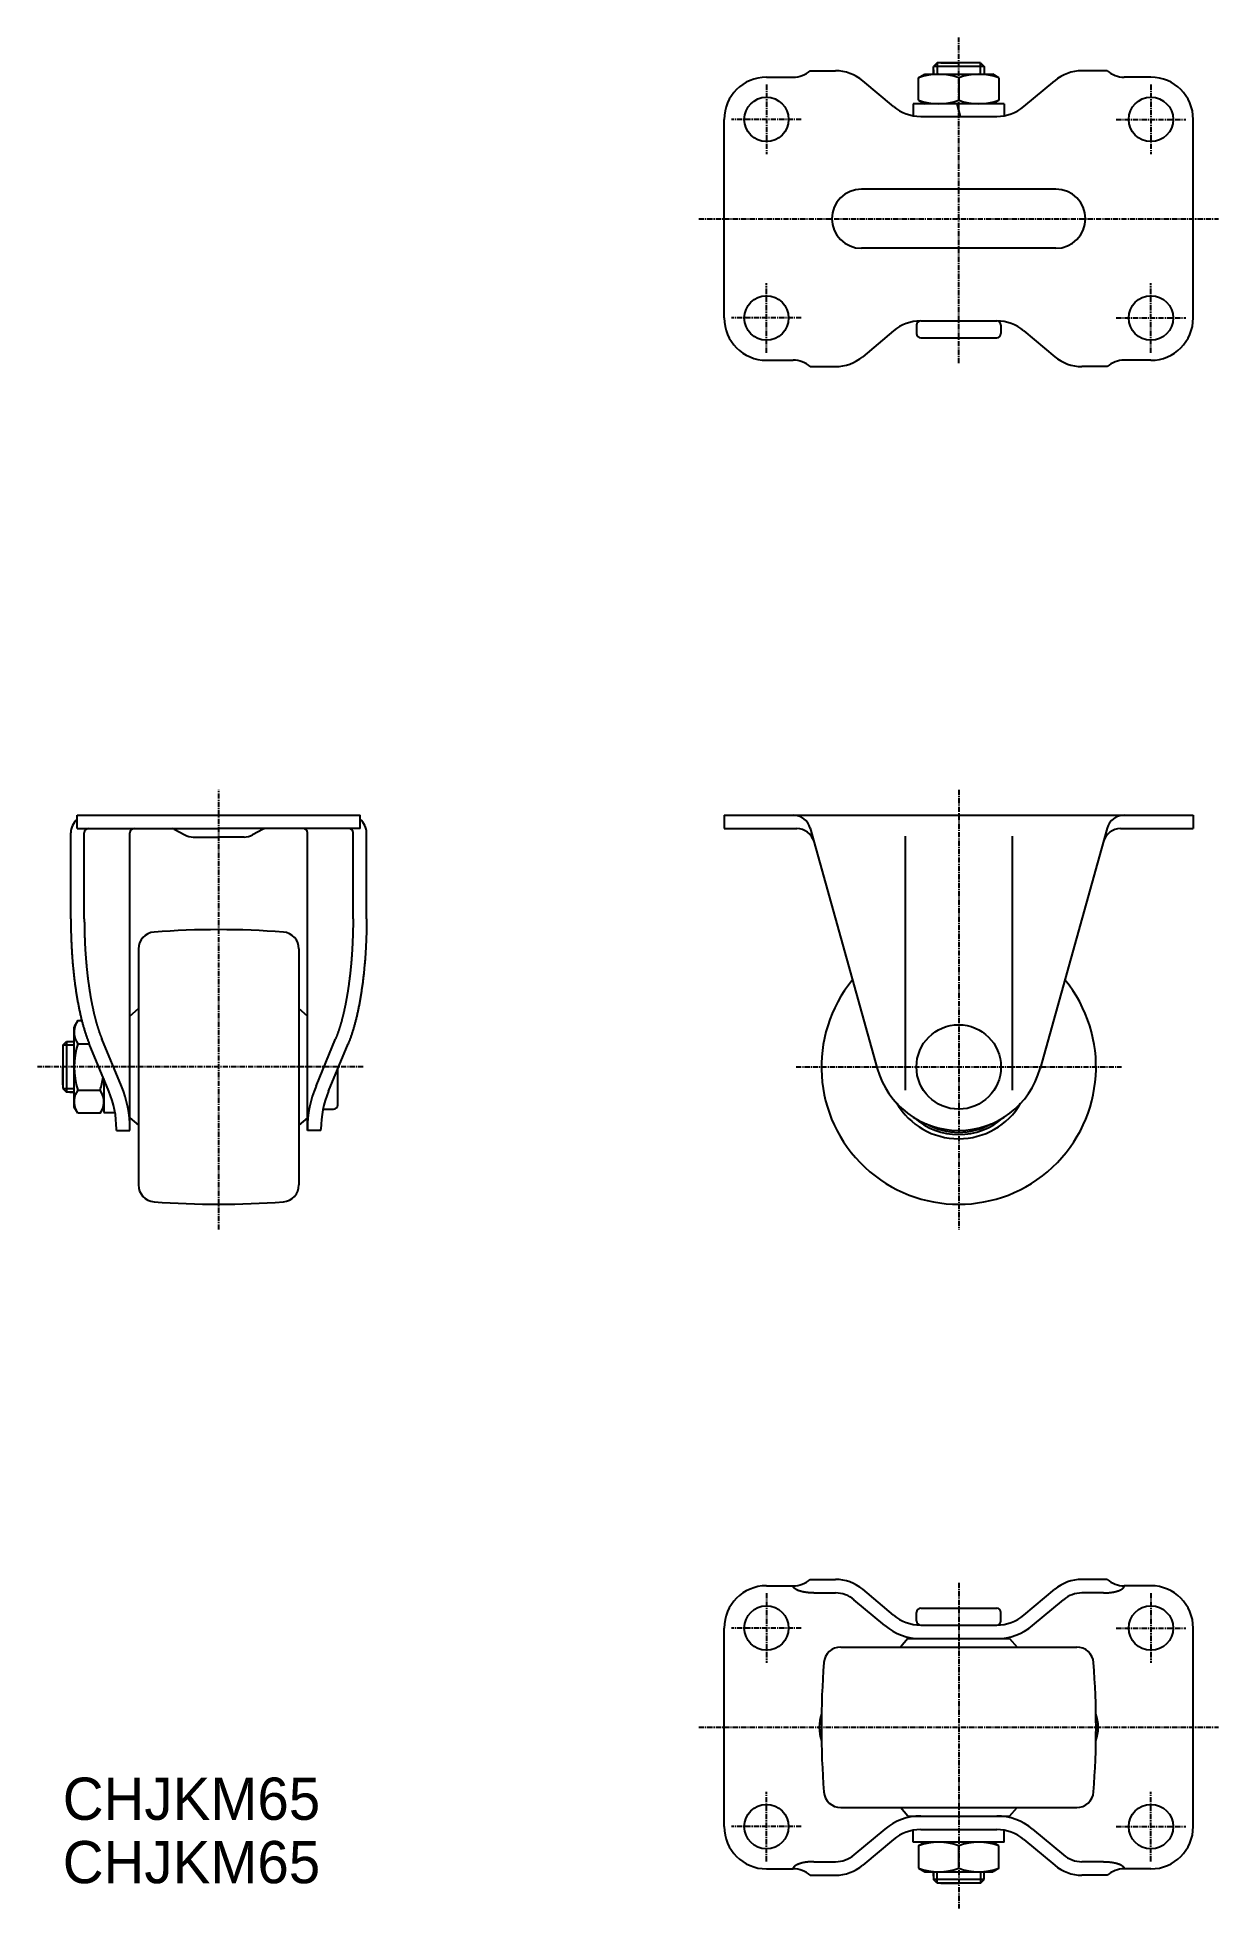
# Model space of a CAD drawing. Extents: x -3863 to -3583, y -802 to -359.
import ezdxf

# ---------------------------------------------------------------- set-up
doc = ezdxf.new("R2010")
doc.units = 0
doc.linetypes.add('CENTER', pattern=[2, 1.25, -0.25, 0.25, -0.25])
doc.layers.get('0').update_dxf_attribs({"linetype": 'CONTINUOUS'})
doc.layers.add('CENTER', color=1, linetype='CENTER')

msp = doc.modelspace()

# ---------------------------------------------------------------- texts
at = {"color": 7, "linetype": 'CONTINUOUS'}
for p in [(-3857.01, -780.71), (-3857.01, -795.71)]:
    msp.add_text('CHJKM65', height=10, dxfattribs=at).set_placement(p)

# ---------------------------------------------------------------- linework, layer by layer
at = {"color": 7, "linetype": 'CONTINUOUS'}
for p, q in [((-3680.11, -366.76), (-3674.12, -366.76)), ((-3654.47, -368.41), (-3653, -367.56)), ((-3653, -367.56), (-3636.93, -367.56)), ((-3650.09, -364.86), (-3650.97, -365.73)), ((-3650.97, -367.56), (-3650.97, -365.73)), ((-3638.97, -365.73), (-3650.97, -365.73)), ((-3650.97, -366.56), (-3650.97, -367.56)), ((-3639.84, -364.86), (-3650.09, -364.86)), ((-3649.22, -364.86), (-3644.97, -364.86)), ((-3640.72, -364.86), (-3644.97, -364.86)), ((-3639.84, -364.86), (-3638.97, -365.73)), ((-3638.97, -365.73), (-3638.97, -367.56)), ((-3638.97, -366.56), (-3638.97, -367.56)), ((-3635.46, -368.41), (-3636.93, -367.56)), ((-3609.82, -366.76), (-3615.82, -366.76)), ((-3690.47, -368.26), (-3684.15, -368.26)), ((-3660.39, -375.22), (-3667.69, -369.1)), ((-3654.47, -373.71), (-3654.47, -368.41)), ((-3644.97, -368.41), (-3644.97, -373.71)), ((-3635.46, -368.41), (-3635.46, -373.71)), ((-3629.54, -375.22), (-3622.24, -369.1)), ((-3599.47, -368.26), (-3605.78, -368.26)), ((-3655.72, -374.56), (-3655.72, -377.56)), ((-3634.22, -374.56), (-3655.72, -374.56)), ((-3654.47, -373.71), (-3653, -374.56)), ((-3644.56, -377.56), (-3645.37, -374.56)), ((-3635.46, -373.71), (-3636.93, -374.56)), ((-3634.22, -374.56), (-3634.22, -377.56)), ((-3700.47, -425.26), (-3700.47, -378.26)), ((-3653.97, -377.56), (-3635.97, -377.56)), ((-3589.47, -425.26), (-3589.47, -378.26)), ((-3621.97, -394.76), (-3667.97, -394.76)), ((-3621.97, -408.76), (-3667.97, -408.76)), ((-3660.39, -428.3), (-3667.69, -434.42)), ((-3654.97, -426.96), (-3654.97, -428.96)), ((-3653.97, -425.96), (-3635.97, -425.96)), ((-3634.97, -426.96), (-3634.97, -428.96)), ((-3629.54, -428.3), (-3622.24, -434.42)), ((-3653.97, -429.96), (-3635.97, -429.96)), ((-3690.47, -435.26), (-3684.15, -435.26)), ((-3680.11, -436.76), (-3674.12, -436.76)), ((-3609.82, -436.76), (-3615.82, -436.76)), ((-3599.47, -435.26), (-3605.78, -435.26)), ((-3853.61, -546.12), (-3853.61, -542.92)), ((-3853.61, -542.92), (-3786.61, -542.92)), ((-3786.61, -546.12), (-3786.61, -542.92)), ((-3700.47, -542.92), (-3700.47, -546.12)), ((-3700.47, -542.92), (-3589.47, -542.92)), ((-3589.47, -542.92), (-3589.47, -546.12)), ((-3855.11, -567.46), (-3855.11, -547.12)), ((-3853.61, -546.12), (-3820.11, -546.12)), ((-3851.91, -567.46), (-3851.91, -547.12)), ((-3841.11, -617.52), (-3841.11, -547.12)), ((-3830.63, -546.24), (-3828.11, -547.61)), ((-3826.11, -548.12), (-3820.11, -548.12)), ((-3786.61, -546.12), (-3820.11, -546.12)), ((-3814.11, -548.12), (-3820.11, -548.12)), ((-3809.59, -546.24), (-3812.1, -547.61)), ((-3799.11, -617.52), (-3799.11, -547.12)), ((-3788.31, -567.46), (-3788.31, -547.12)), ((-3785.11, -567.46), (-3785.11, -547.12)), ((-3700.47, -546.12), (-3683.26, -546.12)), ((-3680.11, -545.99), (-3664.23, -602.89)), ((-3657.61, -547.92), (-3657.61, -608.02)), ((-3632.33, -547.92), (-3632.33, -608.02)), ((-3609.82, -545.99), (-3625.7, -602.89)), ((-3606.67, -546.12), (-3589.47, -546.12)), ((-3839.11, -574.59), (-3839.11, -630.44)), ((-3801.11, -574.59), (-3801.11, -630.44)), ((-3841.11, -590.48), (-3839.11, -588.71)), ((-3799.11, -590.48), (-3801.11, -588.71)), ((-3853.46, -591.55), (-3854.31, -593.02)), ((-3854.31, -612.02), (-3854.31, -593.02)), ((-3853.46, -591.55), (-3852.51, -591.55)), ((-3857.01, -597.39), (-3856.13, -596.52)), ((-3857.01, -597.39), (-3857.01, -607.64)), ((-3856.13, -596.52), (-3856.13, -608.52)), ((-3856.13, -596.52), (-3854.31, -596.52)), ((-3855.31, -596.52), (-3854.31, -596.52)), ((-3853.46, -597.03), (-3850.76, -597.03)), ((-3846.1, -608.27), (-3850.74, -597.07)), ((-3843.14, -607.04), (-3847.79, -595.84)), ((-3797.07, -607.04), (-3792.43, -595.84)), ((-3794.12, -608.27), (-3789.47, -597.07)), ((-3857.01, -598.27), (-3857.01, -602.52)), ((-3857.01, -606.77), (-3857.01, -602.52)), ((-3847.31, -605.35), (-3847.31, -613.27)), ((-3791.91, -611.52), (-3791.91, -602.94)), ((-3857.01, -607.64), (-3856.13, -608.52)), ((-3854.31, -608.52), (-3856.13, -608.52)), ((-3855.31, -608.52), (-3854.31, -608.52)), ((-3853.46, -608), (-3848.16, -608)), ((-3853.46, -613.49), (-3854.31, -612.02)), ((-3848.16, -613.49), (-3853.46, -613.49)), ((-3848.16, -613.49), (-3847.31, -612.02)), ((-3847.31, -613.27), (-3844.65, -613.27)), ((-3841.11, -614.55), (-3839.11, -616.33)), ((-3799.11, -614.55), (-3801.11, -616.33)), ((-3794.91, -612.52), (-3792.91, -612.52)), ((-3844.31, -617.52), (-3844.31, -617.25)), ((-3844.31, -617.52), (-3841.11, -617.52)), ((-3795.91, -617.52), (-3799.11, -617.52)), ((-3795.91, -617.52), (-3795.91, -617.25)), ((-3690.47, -725.31), (-3684.15, -725.31)), ((-3680.11, -723.81), (-3674.12, -723.81)), ((-3660.39, -732.27), (-3667.69, -726.15)), ((-3629.54, -732.27), (-3622.24, -726.15)), ((-3609.82, -723.81), (-3615.82, -723.81)), ((-3599.47, -725.31), (-3605.78, -725.31)), ((-3679.22, -727.01), (-3674.12, -727.01)), ((-3662.45, -734.72), (-3669.75, -728.6)), ((-3653.97, -730.61), (-3635.97, -730.61)), ((-3627.48, -734.72), (-3620.19, -728.6)), ((-3610.72, -727.01), (-3615.82, -727.01)), ((-3654.97, -733.61), (-3654.97, -731.61)), ((-3653.97, -734.61), (-3635.97, -734.61)), ((-3634.97, -733.61), (-3634.97, -731.61)), ((-3700.47, -782.31), (-3700.47, -735.31)), ((-3657, -737.81), (-3658.78, -739.81)), ((-3657, -737.81), (-3632.93, -737.81)), ((-3632.93, -737.81), (-3631.16, -739.81)), ((-3589.47, -782.31), (-3589.47, -735.31)), ((-3672.89, -739.81), (-3617.04, -739.81)), ((-3672.89, -777.81), (-3617.04, -777.81)), ((-3657, -779.81), (-3658.78, -777.81)), ((-3632.93, -779.81), (-3631.16, -777.81)), ((-3662.45, -782.9), (-3669.75, -789.02)), ((-3657, -779.81), (-3632.93, -779.81)), ((-3655.72, -786.01), (-3655.72, -783.16)), ((-3653.97, -783.01), (-3635.97, -783.01)), ((-3634.22, -786.01), (-3634.22, -783.16)), ((-3627.48, -782.9), (-3620.19, -789.02)), ((-3660.39, -785.35), (-3667.69, -791.47)), ((-3634.22, -786.01), (-3655.72, -786.01)), ((-3654.47, -786.86), (-3653, -786.01)), ((-3654.47, -786.86), (-3654.47, -792.16)), ((-3644.97, -792.16), (-3644.97, -786.86)), ((-3635.46, -786.86), (-3636.93, -786.01)), ((-3635.46, -792.16), (-3635.46, -786.86)), ((-3629.54, -785.35), (-3622.24, -791.47)), ((-3690.47, -792.31), (-3684.15, -792.31)), ((-3679.22, -790.61), (-3674.12, -790.61)), ((-3654.47, -792.16), (-3653, -793.01)), ((-3635.46, -792.16), (-3636.93, -793.01)), ((-3610.72, -790.61), (-3615.82, -790.61)), ((-3599.47, -792.31), (-3605.78, -792.31)), ((-3680.11, -793.81), (-3674.12, -793.81)), ((-3653, -793.01), (-3636.93, -793.01)), ((-3650.97, -793.01), (-3650.97, -794.83)), ((-3650.97, -794.01), (-3650.97, -793.01)), ((-3650.09, -795.71), (-3650.97, -794.83)), ((-3638.97, -794.83), (-3650.97, -794.83)), ((-3639.84, -795.71), (-3650.09, -795.71)), ((-3649.22, -795.71), (-3644.97, -795.71)), ((-3640.72, -795.71), (-3644.97, -795.71)), ((-3639.84, -795.71), (-3638.97, -794.83)), ((-3638.97, -794.83), (-3638.97, -793.01)), ((-3638.97, -794.01), (-3638.97, -793.01)), ((-3609.82, -793.81), (-3615.82, -793.81))]:
    msp.add_line(p, q, dxfattribs=at)
at = {"color": 3, "linetype": 'CONTINUOUS'}
for p, q in [((-3650.09, -364.86), (-3650.09, -367.56)), ((-3639.84, -367.56), (-3639.84, -364.86)), ((-3854.31, -597.39), (-3857.01, -597.39)), ((-3857.01, -607.64), (-3854.31, -607.64)), ((-3650.09, -795.71), (-3650.09, -793.01)), ((-3639.84, -793.01), (-3639.84, -795.71))]:
    msp.add_line(p, q, dxfattribs=at)
at = {"color": 7, "linetype": 'CONTINUOUS'}
for points in [[(-3855.11, -567.46, 0), (-3855.11, -567.74, 0), (-3855.11, -568.01, 0), (-3855.11, -568.28, 0), (-3855.1, -568.55, 0), (-3855.1, -568.82, 0), (-3855.1, -569.1, 0), (-3855.09, -569.37, 0), (-3855.09, -569.64, 0), (-3855.08, -569.91, 0), (-3855.08, -570.18, 0), (-3855.07, -570.45, 0), (-3855.07, -570.73, 0), (-3855.06, -571, 0), (-3855.05, -571.27, 0), (-3855.04, -571.54, 0), (-3855.03, -571.81, 0), (-3855.02, -572.08, 0), (-3855.01, -572.35, 0), (-3855, -572.62, 0), (-3854.99, -572.89, 0), (-3854.98, -573.15, 0), (-3854.97, -573.42, 0), (-3854.96, -573.69, 0), (-3854.94, -573.96, 0), (-3854.93, -574.23, 0), (-3854.91, -574.49, 0), (-3854.9, -574.76, 0), (-3854.88, -575.03, 0), (-3854.87, -575.29, 0), (-3854.85, -575.56, 0), (-3854.83, -575.82, 0), (-3854.81, -576.09, 0), (-3854.8, -576.35, 0), (-3854.78, -576.62, 0), (-3854.76, -576.88, 0), (-3854.74, -577.14, 0), (-3854.72, -577.4, 0), (-3854.69, -577.66, 0), (-3854.67, -577.92, 0), (-3854.65, -578.18, 0), (-3854.63, -578.44, 0), (-3854.6, -578.7, 0), (-3854.58, -578.96, 0), (-3854.55, -579.22, 0), (-3854.53, -579.48, 0), (-3854.5, -579.73, 0), (-3854.48, -579.99, 0), (-3854.45, -580.24, 0), (-3854.42, -580.49, 0), (-3854.4, -580.75, 0), (-3854.37, -581, 0), (-3854.34, -581.25, 0), (-3854.31, -581.5, 0), (-3854.28, -581.75, 0), (-3854.25, -582, 0), (-3854.22, -582.25, 0), (-3854.19, -582.5, 0), (-3854.15, -582.74, 0), (-3854.12, -582.99, 0), (-3854.09, -583.23, 0), (-3854.05, -583.48, 0), (-3854.02, -583.72, 0), (-3853.98, -583.96, 0), (-3853.95, -584.21, 0), (-3853.91, -584.45, 0), (-3853.88, -584.68, 0), (-3853.84, -584.92, 0), (-3853.8, -585.16, 0), (-3853.77, -585.4, 0), (-3853.73, -585.63, 0), (-3853.69, -585.87, 0), (-3853.65, -586.1, 0), (-3853.61, -586.33, 0), (-3853.57, -586.56, 0), (-3853.53, -586.79, 0), (-3853.49, -587.02, 0), (-3853.45, -587.25, 0), (-3853.4, -587.47, 0), (-3853.36, -587.7, 0), (-3853.32, -587.92, 0), (-3853.27, -588.15, 0), (-3853.23, -588.37, 0), (-3853.19, -588.59, 0), (-3853.14, -588.81, 0), (-3853.1, -589.03, 0), (-3853.05, -589.24, 0), (-3853, -589.46, 0), (-3852.96, -589.67, 0), (-3852.91, -589.88, 0), (-3852.86, -590.1, 0), (-3852.81, -590.31, 0), (-3852.76, -590.52, 0), (-3852.71, -590.72, 0), (-3852.67, -590.93, 0), (-3852.62, -591.13, 0), (-3852.57, -591.34, 0), (-3852.51, -591.54, 0), (-3852.46, -591.74, 0), (-3852.41, -591.94, 0), (-3852.36, -592.14, 0), (-3852.31, -592.34, 0), (-3852.25, -592.53, 0), (-3852.2, -592.73, 0), (-3852.15, -592.92, 0), (-3852.09, -593.11, 0), (-3852.04, -593.3, 0), (-3851.98, -593.49, 0), (-3851.93, -593.67, 0), (-3851.87, -593.86, 0), (-3851.82, -594.04, 0), (-3851.76, -594.22, 0), (-3851.7, -594.4, 0), (-3851.65, -594.58, 0), (-3851.59, -594.76, 0), (-3851.53, -594.93, 0), (-3851.47, -595.11, 0), (-3851.41, -595.28, 0), (-3851.35, -595.45, 0), (-3851.29, -595.62, 0), (-3851.23, -595.79, 0), (-3851.17, -595.95, 0), (-3851.11, -596.12, 0), (-3851.05, -596.28, 0), (-3850.99, -596.44, 0), (-3850.93, -596.6, 0), (-3850.87, -596.76, 0), (-3850.81, -596.91, 0), (-3850.74, -597.07, 0)], [(-3785.11, -567.46, 0), (-3785.11, -567.74, 0), (-3785.11, -568.01, 0), (-3785.11, -568.28, 0), (-3785.11, -568.55, 0), (-3785.11, -568.82, 0), (-3785.12, -569.1, 0), (-3785.12, -569.37, 0), (-3785.13, -569.64, 0), (-3785.13, -569.91, 0), (-3785.14, -570.18, 0), (-3785.14, -570.45, 0), (-3785.15, -570.73, 0), (-3785.16, -571, 0), (-3785.16, -571.27, 0), (-3785.17, -571.54, 0), (-3785.18, -571.81, 0), (-3785.19, -572.08, 0), (-3785.2, -572.35, 0), (-3785.21, -572.62, 0), (-3785.22, -572.89, 0), (-3785.23, -573.15, 0), (-3785.25, -573.42, 0), (-3785.26, -573.69, 0), (-3785.27, -573.96, 0), (-3785.29, -574.23, 0), (-3785.3, -574.49, 0), (-3785.32, -574.76, 0), (-3785.33, -575.03, 0), (-3785.35, -575.29, 0), (-3785.37, -575.56, 0), (-3785.38, -575.82, 0), (-3785.4, -576.09, 0), (-3785.42, -576.35, 0), (-3785.44, -576.62, 0), (-3785.46, -576.88, 0), (-3785.48, -577.14, 0), (-3785.5, -577.4, 0), (-3785.52, -577.66, 0), (-3785.54, -577.92, 0), (-3785.57, -578.18, 0), (-3785.59, -578.44, 0), (-3785.61, -578.7, 0), (-3785.64, -578.96, 0), (-3785.66, -579.22, 0), (-3785.69, -579.48, 0), (-3785.71, -579.73, 0), (-3785.74, -579.99, 0), (-3785.76, -580.24, 0), (-3785.79, -580.49, 0), (-3785.82, -580.75, 0), (-3785.85, -581, 0), (-3785.88, -581.25, 0), (-3785.91, -581.5, 0), (-3785.94, -581.75, 0), (-3785.97, -582, 0), (-3786, -582.25, 0), (-3786.03, -582.5, 0), (-3786.06, -582.74, 0), (-3786.1, -582.99, 0), (-3786.13, -583.23, 0), (-3786.16, -583.48, 0), (-3786.2, -583.72, 0), (-3786.23, -583.96, 0), (-3786.27, -584.21, 0), (-3786.3, -584.45, 0), (-3786.34, -584.68, 0), (-3786.37, -584.92, 0), (-3786.41, -585.16, 0), (-3786.45, -585.4, 0), (-3786.49, -585.63, 0), (-3786.53, -585.87, 0), (-3786.57, -586.1, 0), (-3786.61, -586.33, 0), (-3786.65, -586.56, 0), (-3786.69, -586.79, 0), (-3786.73, -587.02, 0), (-3786.77, -587.25, 0), (-3786.81, -587.47, 0), (-3786.85, -587.7, 0), (-3786.9, -587.92, 0), (-3786.94, -588.15, 0), (-3786.99, -588.37, 0), (-3787.03, -588.59, 0), (-3787.07, -588.81, 0), (-3787.12, -589.03, 0), (-3787.17, -589.24, 0), (-3787.21, -589.46, 0), (-3787.26, -589.67, 0), (-3787.31, -589.88, 0), (-3787.35, -590.1, 0), (-3787.4, -590.31, 0), (-3787.45, -590.52, 0), (-3787.5, -590.72, 0), (-3787.55, -590.93, 0), (-3787.6, -591.13, 0), (-3787.65, -591.34, 0), (-3787.7, -591.54, 0), (-3787.75, -591.74, 0), (-3787.8, -591.94, 0), (-3787.86, -592.14, 0), (-3787.91, -592.34, 0), (-3787.96, -592.53, 0), (-3788.01, -592.73, 0), (-3788.07, -592.92, 0), (-3788.12, -593.11, 0), (-3788.18, -593.3, 0), (-3788.23, -593.49, 0), (-3788.29, -593.67, 0), (-3788.34, -593.86, 0), (-3788.4, -594.04, 0), (-3788.46, -594.22, 0), (-3788.51, -594.4, 0), (-3788.57, -594.58, 0), (-3788.63, -594.76, 0), (-3788.69, -594.93, 0), (-3788.74, -595.11, 0), (-3788.8, -595.28, 0), (-3788.86, -595.45, 0), (-3788.92, -595.62, 0), (-3788.98, -595.79, 0), (-3789.04, -595.95, 0), (-3789.1, -596.12, 0), (-3789.16, -596.28, 0), (-3789.22, -596.44, 0), (-3789.29, -596.6, 0), (-3789.35, -596.76, 0), (-3789.41, -596.91, 0), (-3789.47, -597.07, 0)], [(-3679.22, -727.01, 0), (-3679.28, -727.01, 0), (-3679.34, -727.01, 0), (-3679.4, -727.01, 0), (-3679.46, -727.01, 0), (-3679.52, -727, 0), (-3679.58, -727, 0), (-3679.64, -727, 0), (-3679.7, -727, 0), (-3679.76, -727, 0), (-3679.82, -727, 0), (-3679.88, -726.99, 0), (-3679.94, -726.99, 0), (-3680, -726.99, 0), (-3680.06, -726.98, 0), (-3680.12, -726.98, 0), (-3680.18, -726.98, 0), (-3680.24, -726.97, 0), (-3680.3, -726.97, 0), (-3680.36, -726.96, 0), (-3680.42, -726.96, 0), (-3680.47, -726.95, 0), (-3680.53, -726.95, 0), (-3680.59, -726.94, 0), (-3680.65, -726.93, 0), (-3680.71, -726.93, 0), (-3680.77, -726.92, 0), (-3680.82, -726.91, 0), (-3680.88, -726.91, 0), (-3680.94, -726.9, 0), (-3680.99, -726.89, 0), (-3681.05, -726.89, 0), (-3681.11, -726.88, 0), (-3681.16, -726.87, 0), (-3681.22, -726.86, 0), (-3681.27, -726.85, 0), (-3681.33, -726.85, 0), (-3681.38, -726.84, 0), (-3681.44, -726.83, 0), (-3681.49, -726.82, 0), (-3681.54, -726.81, 0), (-3681.6, -726.8, 0), (-3681.65, -726.79, 0), (-3681.7, -726.78, 0), (-3681.76, -726.77, 0), (-3681.81, -726.75, 0), (-3681.86, -726.74, 0), (-3681.91, -726.73, 0), (-3681.96, -726.72, 0), (-3682.01, -726.71, 0), (-3682.06, -726.7, 0), (-3682.11, -726.69, 0), (-3682.16, -726.67, 0), (-3682.21, -726.66, 0), (-3682.25, -726.65, 0), (-3682.3, -726.63, 0), (-3682.35, -726.62, 0), (-3682.4, -726.61, 0), (-3682.44, -726.6, 0), (-3682.49, -726.58, 0), (-3682.53, -726.57, 0), (-3682.58, -726.55, 0), (-3682.62, -726.54, 0), (-3682.67, -726.52, 0), (-3682.71, -726.51, 0), (-3682.75, -726.49, 0), (-3682.79, -726.48, 0), (-3682.83, -726.47, 0), (-3682.88, -726.45, 0), (-3682.92, -726.43, 0), (-3682.96, -726.42, 0), (-3683, -726.4, 0), (-3683.03, -726.39, 0), (-3683.07, -726.37, 0), (-3683.11, -726.35, 0), (-3683.15, -726.34, 0), (-3683.18, -726.32, 0), (-3683.22, -726.3, 0), (-3683.25, -726.29, 0), (-3683.29, -726.27, 0), (-3683.32, -726.25, 0), (-3683.36, -726.24, 0), (-3683.39, -726.22, 0), (-3683.42, -726.2, 0), (-3683.45, -726.18, 0), (-3683.48, -726.16, 0), (-3683.51, -726.15, 0), (-3683.54, -726.13, 0), (-3683.57, -726.11, 0), (-3683.6, -726.09, 0), (-3683.63, -726.07, 0), (-3683.65, -726.05, 0), (-3683.68, -726.03, 0), (-3683.71, -726.02, 0), (-3683.73, -726, 0), (-3683.76, -725.98, 0), (-3683.78, -725.96, 0), (-3683.8, -725.94, 0), (-3683.82, -725.92, 0), (-3683.85, -725.9, 0), (-3683.87, -725.88, 0), (-3683.89, -725.86, 0), (-3683.91, -725.84, 0), (-3683.92, -725.82, 0), (-3683.94, -725.8, 0), (-3683.96, -725.78, 0), (-3683.98, -725.76, 0), (-3683.99, -725.74, 0), (-3684.01, -725.72, 0), (-3684.02, -725.7, 0), (-3684.03, -725.68, 0), (-3684.05, -725.66, 0), (-3684.06, -725.64, 0), (-3684.07, -725.62, 0), (-3684.08, -725.6, 0), (-3684.09, -725.58, 0), (-3684.1, -725.56, 0), (-3684.11, -725.54, 0), (-3684.12, -725.52, 0), (-3684.12, -725.5, 0), (-3684.13, -725.47, 0), (-3684.14, -725.45, 0), (-3684.14, -725.43, 0), (-3684.15, -725.41, 0), (-3684.15, -725.39, 0), (-3684.15, -725.37, 0), (-3684.15, -725.35, 0), (-3684.15, -725.33, 0), (-3684.15, -725.31, 0)], [(-3610.72, -727.01, 0), (-3610.66, -727.01, 0), (-3610.59, -727.01, 0), (-3610.53, -727.01, 0), (-3610.47, -727.01, 0), (-3610.41, -727, 0), (-3610.35, -727, 0), (-3610.29, -727, 0), (-3610.23, -727, 0), (-3610.17, -727, 0), (-3610.11, -727, 0), (-3610.05, -726.99, 0), (-3609.99, -726.99, 0), (-3609.93, -726.99, 0), (-3609.87, -726.98, 0), (-3609.81, -726.98, 0), (-3609.75, -726.98, 0), (-3609.69, -726.97, 0), (-3609.63, -726.97, 0), (-3609.58, -726.96, 0), (-3609.52, -726.96, 0), (-3609.46, -726.95, 0), (-3609.4, -726.95, 0), (-3609.34, -726.94, 0), (-3609.28, -726.93, 0), (-3609.22, -726.93, 0), (-3609.17, -726.92, 0), (-3609.11, -726.91, 0), (-3609.05, -726.91, 0), (-3609, -726.9, 0), (-3608.94, -726.89, 0), (-3608.88, -726.89, 0), (-3608.83, -726.88, 0), (-3608.77, -726.87, 0), (-3608.71, -726.86, 0), (-3608.66, -726.85, 0), (-3608.6, -726.85, 0), (-3608.55, -726.84, 0), (-3608.5, -726.83, 0), (-3608.44, -726.82, 0), (-3608.39, -726.81, 0), (-3608.33, -726.8, 0), (-3608.28, -726.79, 0), (-3608.23, -726.78, 0), (-3608.18, -726.77, 0), (-3608.13, -726.75, 0), (-3608.07, -726.74, 0), (-3608.02, -726.73, 0), (-3607.97, -726.72, 0), (-3607.92, -726.71, 0), (-3607.87, -726.7, 0), (-3607.82, -726.69, 0), (-3607.77, -726.67, 0), (-3607.73, -726.66, 0), (-3607.68, -726.65, 0), (-3607.63, -726.63, 0), (-3607.58, -726.62, 0), (-3607.54, -726.61, 0), (-3607.49, -726.6, 0), (-3607.44, -726.58, 0), (-3607.4, -726.57, 0), (-3607.36, -726.55, 0), (-3607.31, -726.54, 0), (-3607.27, -726.52, 0), (-3607.22, -726.51, 0), (-3607.18, -726.49, 0), (-3607.14, -726.48, 0), (-3607.1, -726.47, 0), (-3607.06, -726.45, 0), (-3607.02, -726.43, 0), (-3606.98, -726.42, 0), (-3606.94, -726.4, 0), (-3606.9, -726.39, 0), (-3606.86, -726.37, 0), (-3606.82, -726.35, 0), (-3606.79, -726.34, 0), (-3606.75, -726.32, 0), (-3606.71, -726.3, 0), (-3606.68, -726.29, 0), (-3606.64, -726.27, 0), (-3606.61, -726.25, 0), (-3606.58, -726.24, 0), (-3606.54, -726.22, 0), (-3606.51, -726.2, 0), (-3606.48, -726.18, 0), (-3606.45, -726.16, 0), (-3606.42, -726.15, 0), (-3606.39, -726.13, 0), (-3606.36, -726.11, 0), (-3606.33, -726.09, 0), (-3606.31, -726.07, 0), (-3606.28, -726.05, 0), (-3606.25, -726.03, 0), (-3606.23, -726.02, 0), (-3606.2, -726, 0), (-3606.18, -725.98, 0), (-3606.15, -725.96, 0), (-3606.13, -725.94, 0), (-3606.11, -725.92, 0), (-3606.09, -725.9, 0), (-3606.07, -725.88, 0), (-3606.05, -725.86, 0), (-3606.03, -725.84, 0), (-3606.01, -725.82, 0), (-3605.99, -725.8, 0), (-3605.97, -725.78, 0), (-3605.96, -725.76, 0), (-3605.94, -725.74, 0), (-3605.93, -725.72, 0), (-3605.91, -725.7, 0), (-3605.9, -725.68, 0), (-3605.88, -725.66, 0), (-3605.87, -725.64, 0), (-3605.86, -725.62, 0), (-3605.85, -725.6, 0), (-3605.84, -725.58, 0), (-3605.83, -725.56, 0), (-3605.82, -725.54, 0), (-3605.81, -725.52, 0), (-3605.81, -725.5, 0), (-3605.8, -725.47, 0), (-3605.8, -725.45, 0), (-3605.79, -725.43, 0), (-3605.79, -725.41, 0), (-3605.78, -725.39, 0), (-3605.78, -725.37, 0), (-3605.78, -725.35, 0), (-3605.78, -725.33, 0), (-3605.78, -725.31, 0)], [(-3679.22, -790.61, 0), (-3679.28, -790.61, 0), (-3679.34, -790.61, 0), (-3679.4, -790.61, 0), (-3679.46, -790.61, 0), (-3679.52, -790.61, 0), (-3679.58, -790.61, 0), (-3679.64, -790.61, 0), (-3679.7, -790.62, 0), (-3679.76, -790.62, 0), (-3679.82, -790.62, 0), (-3679.88, -790.62, 0), (-3679.94, -790.63, 0), (-3680, -790.63, 0), (-3680.06, -790.63, 0), (-3680.12, -790.64, 0), (-3680.18, -790.64, 0), (-3680.24, -790.64, 0), (-3680.3, -790.65, 0), (-3680.36, -790.65, 0), (-3680.42, -790.66, 0), (-3680.47, -790.66, 0), (-3680.53, -790.67, 0), (-3680.59, -790.67, 0), (-3680.65, -790.68, 0), (-3680.71, -790.69, 0), (-3680.77, -790.69, 0), (-3680.82, -790.7, 0), (-3680.88, -790.71, 0), (-3680.94, -790.71, 0), (-3680.99, -790.72, 0), (-3681.05, -790.73, 0), (-3681.11, -790.74, 0), (-3681.16, -790.74, 0), (-3681.22, -790.75, 0), (-3681.27, -790.76, 0), (-3681.33, -790.77, 0), (-3681.38, -790.78, 0), (-3681.44, -790.79, 0), (-3681.49, -790.8, 0), (-3681.54, -790.81, 0), (-3681.6, -790.82, 0), (-3681.65, -790.83, 0), (-3681.7, -790.84, 0), (-3681.76, -790.85, 0), (-3681.81, -790.86, 0), (-3681.86, -790.87, 0), (-3681.91, -790.88, 0), (-3681.96, -790.89, 0), (-3682.01, -790.91, 0), (-3682.06, -790.92, 0), (-3682.11, -790.93, 0), (-3682.16, -790.94, 0), (-3682.21, -790.96, 0), (-3682.25, -790.97, 0), (-3682.3, -790.98, 0), (-3682.35, -790.99, 0), (-3682.4, -791.01, 0), (-3682.44, -791.02, 0), (-3682.49, -791.03, 0), (-3682.53, -791.05, 0), (-3682.58, -791.06, 0), (-3682.62, -791.08, 0), (-3682.67, -791.09, 0), (-3682.71, -791.11, 0), (-3682.75, -791.12, 0), (-3682.79, -791.14, 0), (-3682.83, -791.15, 0), (-3682.88, -791.17, 0), (-3682.92, -791.18, 0), (-3682.96, -791.2, 0), (-3683, -791.21, 0), (-3683.03, -791.23, 0), (-3683.07, -791.25, 0), (-3683.11, -791.26, 0), (-3683.15, -791.28, 0), (-3683.18, -791.29, 0), (-3683.22, -791.31, 0), (-3683.25, -791.33, 0), (-3683.29, -791.35, 0), (-3683.32, -791.36, 0), (-3683.36, -791.38, 0), (-3683.39, -791.4, 0), (-3683.42, -791.42, 0), (-3683.45, -791.43, 0), (-3683.48, -791.45, 0), (-3683.51, -791.47, 0), (-3683.54, -791.49, 0), (-3683.57, -791.51, 0), (-3683.6, -791.52, 0), (-3683.63, -791.54, 0), (-3683.65, -791.56, 0), (-3683.68, -791.58, 0), (-3683.71, -791.6, 0), (-3683.73, -791.62, 0), (-3683.76, -791.64, 0), (-3683.78, -791.66, 0), (-3683.8, -791.68, 0), (-3683.82, -791.7, 0), (-3683.85, -791.72, 0), (-3683.87, -791.73, 0), (-3683.89, -791.75, 0), (-3683.91, -791.77, 0), (-3683.92, -791.79, 0), (-3683.94, -791.81, 0), (-3683.96, -791.83, 0), (-3683.98, -791.85, 0), (-3683.99, -791.87, 0), (-3684.01, -791.89, 0), (-3684.02, -791.91, 0), (-3684.03, -791.93, 0), (-3684.05, -791.96, 0), (-3684.06, -791.98, 0), (-3684.07, -792, 0), (-3684.08, -792.02, 0), (-3684.09, -792.04, 0), (-3684.1, -792.06, 0), (-3684.11, -792.08, 0), (-3684.12, -792.1, 0), (-3684.12, -792.12, 0), (-3684.13, -792.14, 0), (-3684.14, -792.16, 0), (-3684.14, -792.18, 0), (-3684.15, -792.2, 0), (-3684.15, -792.22, 0), (-3684.15, -792.25, 0), (-3684.15, -792.27, 0), (-3684.15, -792.29, 0), (-3684.15, -792.31, 0)], [(-3610.72, -790.61, 0), (-3610.66, -790.61, 0), (-3610.59, -790.61, 0), (-3610.53, -790.61, 0), (-3610.47, -790.61, 0), (-3610.41, -790.61, 0), (-3610.35, -790.61, 0), (-3610.29, -790.61, 0), (-3610.23, -790.62, 0), (-3610.17, -790.62, 0), (-3610.11, -790.62, 0), (-3610.05, -790.62, 0), (-3609.99, -790.63, 0), (-3609.93, -790.63, 0), (-3609.87, -790.63, 0), (-3609.81, -790.64, 0), (-3609.75, -790.64, 0), (-3609.69, -790.64, 0), (-3609.63, -790.65, 0), (-3609.58, -790.65, 0), (-3609.52, -790.66, 0), (-3609.46, -790.66, 0), (-3609.4, -790.67, 0), (-3609.34, -790.67, 0), (-3609.28, -790.68, 0), (-3609.22, -790.69, 0), (-3609.17, -790.69, 0), (-3609.11, -790.7, 0), (-3609.05, -790.71, 0), (-3609, -790.71, 0), (-3608.94, -790.72, 0), (-3608.88, -790.73, 0), (-3608.83, -790.74, 0), (-3608.77, -790.74, 0), (-3608.71, -790.75, 0), (-3608.66, -790.76, 0), (-3608.6, -790.77, 0), (-3608.55, -790.78, 0), (-3608.5, -790.79, 0), (-3608.44, -790.8, 0), (-3608.39, -790.81, 0), (-3608.33, -790.82, 0), (-3608.28, -790.83, 0), (-3608.23, -790.84, 0), (-3608.18, -790.85, 0), (-3608.13, -790.86, 0), (-3608.07, -790.87, 0), (-3608.02, -790.88, 0), (-3607.97, -790.89, 0), (-3607.92, -790.91, 0), (-3607.87, -790.92, 0), (-3607.82, -790.93, 0), (-3607.77, -790.94, 0), (-3607.73, -790.96, 0), (-3607.68, -790.97, 0), (-3607.63, -790.98, 0), (-3607.58, -790.99, 0), (-3607.54, -791.01, 0), (-3607.49, -791.02, 0), (-3607.44, -791.03, 0), (-3607.4, -791.05, 0), (-3607.36, -791.06, 0), (-3607.31, -791.08, 0), (-3607.27, -791.09, 0), (-3607.22, -791.11, 0), (-3607.18, -791.12, 0), (-3607.14, -791.14, 0), (-3607.1, -791.15, 0), (-3607.06, -791.17, 0), (-3607.02, -791.18, 0), (-3606.98, -791.2, 0), (-3606.94, -791.21, 0), (-3606.9, -791.23, 0), (-3606.86, -791.25, 0), (-3606.82, -791.26, 0), (-3606.79, -791.28, 0), (-3606.75, -791.29, 0), (-3606.71, -791.31, 0), (-3606.68, -791.33, 0), (-3606.64, -791.35, 0), (-3606.61, -791.36, 0), (-3606.58, -791.38, 0), (-3606.54, -791.4, 0), (-3606.51, -791.42, 0), (-3606.48, -791.43, 0), (-3606.45, -791.45, 0), (-3606.42, -791.47, 0), (-3606.39, -791.49, 0), (-3606.36, -791.51, 0), (-3606.33, -791.52, 0), (-3606.31, -791.54, 0), (-3606.28, -791.56, 0), (-3606.25, -791.58, 0), (-3606.23, -791.6, 0), (-3606.2, -791.62, 0), (-3606.18, -791.64, 0), (-3606.15, -791.66, 0), (-3606.13, -791.68, 0), (-3606.11, -791.7, 0), (-3606.09, -791.72, 0), (-3606.07, -791.73, 0), (-3606.05, -791.75, 0), (-3606.03, -791.77, 0), (-3606.01, -791.79, 0), (-3605.99, -791.81, 0), (-3605.97, -791.83, 0), (-3605.96, -791.85, 0), (-3605.94, -791.87, 0), (-3605.93, -791.89, 0), (-3605.91, -791.91, 0), (-3605.9, -791.93, 0), (-3605.88, -791.96, 0), (-3605.87, -791.98, 0), (-3605.86, -792, 0), (-3605.85, -792.02, 0), (-3605.84, -792.04, 0), (-3605.83, -792.06, 0), (-3605.82, -792.08, 0), (-3605.81, -792.1, 0), (-3605.81, -792.12, 0), (-3605.8, -792.14, 0), (-3605.8, -792.16, 0), (-3605.79, -792.18, 0), (-3605.79, -792.2, 0), (-3605.78, -792.22, 0), (-3605.78, -792.25, 0), (-3605.78, -792.27, 0), (-3605.78, -792.29, 0), (-3605.78, -792.31, 0)]]:
    msp.add_polyline3d(points, dxfattribs=at)
at = {"color": 7}
for points in [[(-3851.91, -567.46, 0), (-3851.91, -567.57, 0), (-3851.91, -567.68, 0), (-3851.91, -567.78, 0), (-3851.91, -567.89, 0), (-3851.91, -568, 0), (-3851.91, -568.1, 0), (-3851.91, -568.21, 0), (-3851.9, -568.32, 0), (-3851.9, -568.42, 0), (-3851.9, -568.53, 0), (-3851.9, -568.63, 0), (-3851.9, -568.74, 0), (-3851.9, -568.85, 0), (-3851.9, -568.95, 0), (-3851.9, -569.06, 0), (-3851.9, -569.17, 0), (-3851.89, -569.27, 0), (-3851.89, -569.38, 0), (-3851.89, -569.49, 0), (-3851.89, -569.59, 0), (-3851.89, -569.7, 0), (-3851.89, -569.8, 0), (-3851.88, -569.91, 0), (-3851.88, -570.02, 0), (-3851.88, -570.12, 0), (-3851.88, -570.23, 0), (-3851.87, -570.34, 0), (-3851.87, -570.44, 0), (-3851.87, -570.55, 0), (-3851.87, -570.65, 0), (-3851.86, -570.76, 0), (-3851.86, -570.87, 0), (-3851.86, -570.97, 0), (-3851.86, -571.08, 0), (-3851.85, -571.18, 0), (-3851.85, -571.29, 0), (-3851.85, -571.39, 0), (-3851.84, -571.5, 0), (-3851.84, -571.61, 0), (-3851.84, -571.71, 0), (-3851.83, -571.82, 0), (-3851.83, -571.92, 0), (-3851.82, -572.03, 0), (-3851.82, -572.13, 0), (-3851.82, -572.24, 0), (-3851.81, -572.35, 0), (-3851.81, -572.45, 0), (-3851.8, -572.56, 0), (-3851.8, -572.66, 0), (-3851.79, -572.77, 0), (-3851.79, -572.87, 0), (-3851.79, -572.98, 0), (-3851.78, -573.08, 0), (-3851.78, -573.19, 0), (-3851.77, -573.29, 0), (-3851.77, -573.4, 0), (-3851.76, -573.5, 0), (-3851.76, -573.61, 0), (-3851.75, -573.71, 0), (-3851.75, -573.82, 0), (-3851.74, -573.92, 0), (-3851.73, -574.02, 0), (-3851.73, -574.13, 0), (-3851.72, -574.23, 0), (-3851.72, -574.34, 0), (-3851.71, -574.44, 0), (-3851.71, -574.55, 0), (-3851.7, -574.65, 0), (-3851.69, -574.75, 0), (-3851.69, -574.86, 0), (-3851.68, -574.96, 0), (-3851.67, -575.07, 0), (-3851.67, -575.17, 0), (-3851.66, -575.27, 0), (-3851.65, -575.38, 0), (-3851.65, -575.48, 0), (-3851.64, -575.58, 0), (-3851.63, -575.69, 0), (-3851.63, -575.79, 0), (-3851.62, -575.89, 0), (-3851.61, -576, 0), (-3851.6, -576.1, 0), (-3851.6, -576.2, 0), (-3851.59, -576.3, 0), (-3851.58, -576.41, 0), (-3851.57, -576.51, 0), (-3851.57, -576.61, 0), (-3851.56, -576.71, 0), (-3851.55, -576.82, 0), (-3851.54, -576.92, 0), (-3851.54, -577.02, 0), (-3851.53, -577.12, 0), (-3851.52, -577.23, 0), (-3851.51, -577.33, 0), (-3851.5, -577.43, 0), (-3851.49, -577.53, 0), (-3851.49, -577.63, 0), (-3851.48, -577.73, 0), (-3851.47, -577.84, 0), (-3851.46, -577.94, 0), (-3851.45, -578.04, 0), (-3851.44, -578.14, 0), (-3851.43, -578.24, 0), (-3851.42, -578.34, 0), (-3851.41, -578.44, 0), (-3851.4, -578.54, 0), (-3851.39, -578.64, 0), (-3851.38, -578.74, 0), (-3851.38, -578.84, 0), (-3851.37, -578.94, 0), (-3851.36, -579.04, 0), (-3851.35, -579.14, 0), (-3851.34, -579.24, 0), (-3851.33, -579.34, 0), (-3851.32, -579.44, 0), (-3851.31, -579.54, 0), (-3851.3, -579.64, 0), (-3851.29, -579.74, 0), (-3851.27, -579.84, 0), (-3851.26, -579.94, 0), (-3851.25, -580.04, 0), (-3851.24, -580.14, 0), (-3851.23, -580.24, 0), (-3851.22, -580.33, 0), (-3851.21, -580.43, 0), (-3851.2, -580.53, 0), (-3851.19, -580.63, 0), (-3851.18, -580.73, 0), (-3851.17, -580.82, 0), (-3851.15, -580.92, 0), (-3851.14, -581.02, 0), (-3851.13, -581.12, 0), (-3851.12, -581.21, 0), (-3851.11, -581.31, 0), (-3851.1, -581.41, 0), (-3851.08, -581.5, 0), (-3851.07, -581.6, 0), (-3851.06, -581.7, 0), (-3851.05, -581.79, 0), (-3851.04, -581.89, 0), (-3851.02, -581.99, 0), (-3851.01, -582.08, 0), (-3851, -582.18, 0), (-3850.99, -582.27, 0), (-3850.97, -582.37, 0), (-3850.96, -582.47, 0), (-3850.95, -582.56, 0), (-3850.94, -582.66, 0), (-3850.92, -582.75, 0), (-3850.91, -582.85, 0), (-3850.9, -582.94, 0), (-3850.88, -583.03, 0), (-3850.87, -583.13, 0), (-3850.86, -583.22, 0), (-3850.84, -583.32, 0), (-3850.83, -583.41, 0), (-3850.82, -583.5, 0), (-3850.8, -583.6, 0), (-3850.79, -583.69, 0), (-3850.78, -583.78, 0), (-3850.76, -583.88, 0), (-3850.75, -583.97, 0), (-3850.73, -584.06, 0), (-3850.72, -584.16, 0), (-3850.71, -584.25, 0), (-3850.69, -584.34, 0), (-3850.68, -584.43, 0), (-3850.66, -584.52, 0), (-3850.65, -584.62, 0), (-3850.63, -584.71, 0), (-3850.62, -584.8, 0), (-3850.61, -584.89, 0), (-3850.59, -584.98, 0), (-3850.58, -585.07, 0), (-3850.56, -585.16, 0), (-3850.55, -585.25, 0), (-3850.53, -585.34, 0), (-3850.52, -585.43, 0), (-3850.5, -585.52, 0), (-3850.49, -585.61, 0), (-3850.47, -585.7, 0), (-3850.45, -585.79, 0), (-3850.44, -585.88, 0), (-3850.42, -585.97, 0), (-3850.41, -586.06, 0), (-3850.39, -586.15, 0), (-3850.38, -586.24, 0), (-3850.36, -586.32, 0), (-3850.34, -586.41, 0), (-3850.33, -586.5, 0), (-3850.31, -586.59, 0), (-3850.3, -586.67, 0), (-3850.28, -586.76, 0), (-3850.26, -586.85, 0), (-3850.25, -586.94, 0), (-3850.23, -587.02, 0), (-3850.22, -587.11, 0), (-3850.2, -587.2, 0), (-3850.18, -587.28, 0), (-3850.17, -587.37, 0), (-3850.15, -587.45, 0), (-3850.13, -587.54, 0), (-3850.11, -587.62, 0), (-3850.1, -587.71, 0), (-3850.08, -587.79, 0), (-3850.06, -587.88, 0), (-3850.05, -587.96, 0), (-3850.03, -588.05, 0), (-3850.01, -588.13, 0), (-3849.99, -588.21, 0), (-3849.98, -588.3, 0), (-3849.96, -588.38, 0), (-3849.94, -588.46, 0), (-3849.92, -588.55, 0), (-3849.91, -588.63, 0), (-3849.89, -588.71, 0), (-3849.87, -588.79, 0), (-3849.85, -588.88, 0), (-3849.84, -588.96, 0), (-3849.82, -589.04, 0), (-3849.8, -589.12, 0), (-3849.78, -589.2, 0), (-3849.76, -589.28, 0), (-3849.75, -589.36, 0), (-3849.73, -589.44, 0), (-3849.71, -589.52, 0), (-3849.69, -589.6, 0), (-3849.67, -589.68, 0), (-3849.65, -589.76, 0), (-3849.63, -589.84, 0), (-3849.62, -589.92, 0), (-3849.6, -590, 0), (-3849.58, -590.08, 0), (-3849.56, -590.16, 0), (-3849.54, -590.24, 0), (-3849.52, -590.31, 0), (-3849.5, -590.39, 0), (-3849.48, -590.47, 0), (-3849.46, -590.55, 0), (-3849.45, -590.62, 0), (-3849.43, -590.7, 0), (-3849.41, -590.78, 0), (-3849.39, -590.85, 0), (-3849.37, -590.93, 0), (-3849.35, -591, 0), (-3849.33, -591.08, 0), (-3849.31, -591.15, 0), (-3849.29, -591.23, 0), (-3849.27, -591.3, 0), (-3849.25, -591.38, 0), (-3849.23, -591.45, 0), (-3849.21, -591.53, 0), (-3849.19, -591.6, 0), (-3849.17, -591.67, 0), (-3849.15, -591.75, 0), (-3849.13, -591.82, 0), (-3849.11, -591.89, 0), (-3849.09, -591.97, 0), (-3849.07, -592.04, 0), (-3849.05, -592.11, 0), (-3849.03, -592.18, 0), (-3849.01, -592.25, 0), (-3848.99, -592.32, 0), (-3848.97, -592.39, 0), (-3848.95, -592.46, 0), (-3848.93, -592.53, 0), (-3848.91, -592.61, 0), (-3848.89, -592.67, 0), (-3848.87, -592.74, 0), (-3848.84, -592.81, 0), (-3848.82, -592.88, 0), (-3848.8, -592.95, 0), (-3848.78, -593.02, 0), (-3848.76, -593.09, 0), (-3848.74, -593.16, 0), (-3848.72, -593.22, 0), (-3848.7, -593.29, 0), (-3848.68, -593.36, 0), (-3848.66, -593.42, 0), (-3848.63, -593.49, 0), (-3848.61, -593.56, 0), (-3848.59, -593.62, 0), (-3848.57, -593.69, 0), (-3848.55, -593.75, 0), (-3848.53, -593.82, 0), (-3848.51, -593.88, 0), (-3848.48, -593.95, 0), (-3848.46, -594.01, 0), (-3848.44, -594.08, 0), (-3848.42, -594.14, 0), (-3848.4, -594.2, 0), (-3848.38, -594.27, 0), (-3848.36, -594.33, 0), (-3848.33, -594.39, 0), (-3848.31, -594.45, 0), (-3848.29, -594.52, 0), (-3848.27, -594.58, 0), (-3848.25, -594.64, 0), (-3848.22, -594.7, 0), (-3848.2, -594.76, 0), (-3848.18, -594.82, 0), (-3848.16, -594.88, 0), (-3848.14, -594.94, 0), (-3848.11, -595, 0), (-3848.09, -595.06, 0), (-3848.07, -595.12, 0), (-3848.05, -595.18, 0), (-3848.03, -595.24, 0), (-3848, -595.29, 0), (-3847.98, -595.35, 0), (-3847.96, -595.41, 0), (-3847.94, -595.47, 0), (-3847.91, -595.52, 0), (-3847.89, -595.58, 0), (-3847.87, -595.64, 0), (-3847.85, -595.69, 0), (-3847.83, -595.75, 0), (-3847.8, -595.8, 0), (-3847.78, -595.86, 0)], [(-3788.31, -567.46, 0), (-3788.31, -567.57, 0), (-3788.31, -567.68, 0), (-3788.31, -567.78, 0), (-3788.31, -567.89, 0), (-3788.31, -568, 0), (-3788.31, -568.1, 0), (-3788.31, -568.21, 0), (-3788.31, -568.32, 0), (-3788.31, -568.42, 0), (-3788.31, -568.53, 0), (-3788.31, -568.63, 0), (-3788.31, -568.74, 0), (-3788.32, -568.85, 0), (-3788.32, -568.95, 0), (-3788.32, -569.06, 0), (-3788.32, -569.17, 0), (-3788.32, -569.27, 0), (-3788.32, -569.38, 0), (-3788.32, -569.49, 0), (-3788.33, -569.59, 0), (-3788.33, -569.7, 0), (-3788.33, -569.8, 0), (-3788.33, -569.91, 0), (-3788.33, -570.02, 0), (-3788.34, -570.12, 0), (-3788.34, -570.23, 0), (-3788.34, -570.34, 0), (-3788.34, -570.44, 0), (-3788.35, -570.55, 0), (-3788.35, -570.65, 0), (-3788.35, -570.76, 0), (-3788.35, -570.87, 0), (-3788.36, -570.97, 0), (-3788.36, -571.08, 0), (-3788.36, -571.18, 0), (-3788.37, -571.29, 0), (-3788.37, -571.39, 0), (-3788.37, -571.5, 0), (-3788.38, -571.61, 0), (-3788.38, -571.71, 0), (-3788.38, -571.82, 0), (-3788.39, -571.92, 0), (-3788.39, -572.03, 0), (-3788.4, -572.13, 0), (-3788.4, -572.24, 0), (-3788.4, -572.35, 0), (-3788.41, -572.45, 0), (-3788.41, -572.56, 0), (-3788.42, -572.66, 0), (-3788.42, -572.77, 0), (-3788.43, -572.87, 0), (-3788.43, -572.98, 0), (-3788.43, -573.08, 0), (-3788.44, -573.19, 0), (-3788.44, -573.29, 0), (-3788.45, -573.4, 0), (-3788.45, -573.5, 0), (-3788.46, -573.61, 0), (-3788.46, -573.71, 0), (-3788.47, -573.82, 0), (-3788.48, -573.92, 0), (-3788.48, -574.02, 0), (-3788.49, -574.13, 0), (-3788.49, -574.23, 0), (-3788.5, -574.34, 0), (-3788.5, -574.44, 0), (-3788.51, -574.55, 0), (-3788.52, -574.65, 0), (-3788.52, -574.75, 0), (-3788.53, -574.86, 0), (-3788.54, -574.96, 0), (-3788.54, -575.07, 0), (-3788.55, -575.17, 0), (-3788.55, -575.27, 0), (-3788.56, -575.38, 0), (-3788.57, -575.48, 0), (-3788.57, -575.58, 0), (-3788.58, -575.69, 0), (-3788.59, -575.79, 0), (-3788.6, -575.89, 0), (-3788.6, -576, 0), (-3788.61, -576.1, 0), (-3788.62, -576.2, 0), (-3788.63, -576.3, 0), (-3788.63, -576.41, 0), (-3788.64, -576.51, 0), (-3788.65, -576.61, 0), (-3788.66, -576.71, 0), (-3788.66, -576.82, 0), (-3788.67, -576.92, 0), (-3788.68, -577.02, 0), (-3788.69, -577.12, 0), (-3788.7, -577.23, 0), (-3788.7, -577.33, 0), (-3788.71, -577.43, 0), (-3788.72, -577.53, 0), (-3788.73, -577.63, 0), (-3788.74, -577.73, 0), (-3788.75, -577.84, 0), (-3788.76, -577.94, 0), (-3788.77, -578.04, 0), (-3788.77, -578.14, 0), (-3788.78, -578.24, 0), (-3788.79, -578.34, 0), (-3788.8, -578.44, 0), (-3788.81, -578.54, 0), (-3788.82, -578.64, 0), (-3788.83, -578.74, 0), (-3788.84, -578.84, 0), (-3788.85, -578.94, 0), (-3788.86, -579.04, 0), (-3788.87, -579.14, 0), (-3788.88, -579.24, 0), (-3788.89, -579.34, 0), (-3788.9, -579.44, 0), (-3788.91, -579.54, 0), (-3788.92, -579.64, 0), (-3788.93, -579.74, 0), (-3788.94, -579.84, 0), (-3788.95, -579.94, 0), (-3788.96, -580.04, 0), (-3788.97, -580.14, 0), (-3788.98, -580.24, 0), (-3788.99, -580.33, 0), (-3789.01, -580.43, 0), (-3789.02, -580.53, 0), (-3789.03, -580.63, 0), (-3789.04, -580.73, 0), (-3789.05, -580.82, 0), (-3789.06, -580.92, 0), (-3789.07, -581.02, 0), (-3789.08, -581.12, 0), (-3789.1, -581.21, 0), (-3789.11, -581.31, 0), (-3789.12, -581.41, 0), (-3789.13, -581.5, 0), (-3789.14, -581.6, 0), (-3789.15, -581.7, 0), (-3789.17, -581.79, 0), (-3789.18, -581.89, 0), (-3789.19, -581.99, 0), (-3789.2, -582.08, 0), (-3789.22, -582.18, 0), (-3789.23, -582.27, 0), (-3789.24, -582.37, 0), (-3789.25, -582.47, 0), (-3789.27, -582.56, 0), (-3789.28, -582.66, 0), (-3789.29, -582.75, 0), (-3789.3, -582.85, 0), (-3789.32, -582.94, 0), (-3789.33, -583.03, 0), (-3789.34, -583.13, 0), (-3789.36, -583.22, 0), (-3789.37, -583.32, 0), (-3789.38, -583.41, 0), (-3789.4, -583.5, 0), (-3789.41, -583.6, 0), (-3789.43, -583.69, 0), (-3789.44, -583.78, 0), (-3789.45, -583.88, 0), (-3789.47, -583.97, 0), (-3789.48, -584.06, 0), (-3789.49, -584.16, 0), (-3789.51, -584.25, 0), (-3789.52, -584.34, 0), (-3789.54, -584.43, 0), (-3789.55, -584.52, 0), (-3789.57, -584.62, 0), (-3789.58, -584.71, 0), (-3789.6, -584.8, 0), (-3789.61, -584.89, 0), (-3789.62, -584.98, 0), (-3789.64, -585.07, 0), (-3789.65, -585.16, 0), (-3789.67, -585.25, 0), (-3789.68, -585.34, 0), (-3789.7, -585.43, 0), (-3789.71, -585.52, 0), (-3789.73, -585.61, 0), (-3789.75, -585.7, 0), (-3789.76, -585.79, 0), (-3789.78, -585.88, 0), (-3789.79, -585.97, 0), (-3789.81, -586.06, 0), (-3789.82, -586.15, 0), (-3789.84, -586.24, 0), (-3789.85, -586.32, 0), (-3789.87, -586.41, 0), (-3789.89, -586.5, 0), (-3789.9, -586.59, 0), (-3789.92, -586.67, 0), (-3789.93, -586.76, 0), (-3789.95, -586.85, 0), (-3789.97, -586.94, 0), (-3789.98, -587.02, 0), (-3790, -587.11, 0), (-3790.02, -587.2, 0), (-3790.03, -587.28, 0), (-3790.05, -587.37, 0), (-3790.07, -587.45, 0), (-3790.08, -587.54, 0), (-3790.1, -587.62, 0), (-3790.12, -587.71, 0), (-3790.13, -587.79, 0), (-3790.15, -587.88, 0), (-3790.17, -587.96, 0), (-3790.19, -588.05, 0), (-3790.2, -588.13, 0), (-3790.22, -588.21, 0), (-3790.24, -588.3, 0), (-3790.26, -588.38, 0), (-3790.27, -588.46, 0), (-3790.29, -588.55, 0), (-3790.31, -588.63, 0), (-3790.33, -588.71, 0), (-3790.34, -588.79, 0), (-3790.36, -588.88, 0), (-3790.38, -588.96, 0), (-3790.4, -589.04, 0), (-3790.42, -589.12, 0), (-3790.43, -589.2, 0), (-3790.45, -589.28, 0), (-3790.47, -589.36, 0), (-3790.49, -589.44, 0), (-3790.51, -589.52, 0), (-3790.53, -589.6, 0), (-3790.54, -589.68, 0), (-3790.56, -589.76, 0), (-3790.58, -589.84, 0), (-3790.6, -589.92, 0), (-3790.62, -590, 0), (-3790.64, -590.08, 0), (-3790.66, -590.16, 0), (-3790.67, -590.24, 0), (-3790.69, -590.31, 0), (-3790.71, -590.39, 0), (-3790.73, -590.47, 0), (-3790.75, -590.55, 0), (-3790.77, -590.62, 0), (-3790.79, -590.7, 0), (-3790.81, -590.78, 0), (-3790.83, -590.85, 0), (-3790.85, -590.93, 0), (-3790.87, -591, 0), (-3790.89, -591.08, 0), (-3790.91, -591.15, 0), (-3790.93, -591.23, 0), (-3790.95, -591.3, 0), (-3790.97, -591.38, 0), (-3790.98, -591.45, 0), (-3791, -591.53, 0), (-3791.02, -591.6, 0), (-3791.04, -591.67, 0), (-3791.06, -591.75, 0), (-3791.08, -591.82, 0), (-3791.1, -591.89, 0), (-3791.12, -591.97, 0), (-3791.15, -592.04, 0), (-3791.17, -592.11, 0), (-3791.19, -592.18, 0), (-3791.21, -592.25, 0), (-3791.23, -592.32, 0), (-3791.25, -592.39, 0), (-3791.27, -592.46, 0), (-3791.29, -592.53, 0), (-3791.31, -592.61, 0), (-3791.33, -592.67, 0), (-3791.35, -592.74, 0), (-3791.37, -592.81, 0), (-3791.39, -592.88, 0), (-3791.41, -592.95, 0), (-3791.43, -593.02, 0), (-3791.45, -593.09, 0), (-3791.48, -593.16, 0), (-3791.5, -593.22, 0), (-3791.52, -593.29, 0), (-3791.54, -593.36, 0), (-3791.56, -593.42, 0), (-3791.58, -593.49, 0), (-3791.6, -593.56, 0), (-3791.62, -593.62, 0), (-3791.64, -593.69, 0), (-3791.67, -593.75, 0), (-3791.69, -593.82, 0), (-3791.71, -593.88, 0), (-3791.73, -593.95, 0), (-3791.75, -594.01, 0), (-3791.77, -594.08, 0), (-3791.8, -594.14, 0), (-3791.82, -594.2, 0), (-3791.84, -594.27, 0), (-3791.86, -594.33, 0), (-3791.88, -594.39, 0), (-3791.9, -594.45, 0), (-3791.93, -594.52, 0), (-3791.95, -594.58, 0), (-3791.97, -594.64, 0), (-3791.99, -594.7, 0), (-3792.01, -594.76, 0), (-3792.04, -594.82, 0), (-3792.06, -594.88, 0), (-3792.08, -594.94, 0), (-3792.1, -595, 0), (-3792.12, -595.06, 0), (-3792.15, -595.12, 0), (-3792.17, -595.18, 0), (-3792.19, -595.24, 0), (-3792.21, -595.29, 0), (-3792.23, -595.35, 0), (-3792.26, -595.41, 0), (-3792.28, -595.47, 0), (-3792.3, -595.52, 0), (-3792.32, -595.58, 0), (-3792.35, -595.64, 0), (-3792.37, -595.69, 0), (-3792.39, -595.75, 0), (-3792.41, -595.8, 0), (-3792.43, -595.86, 0)]]:
    msp.add_polyline3d(points, dxfattribs=at)
at = {"color": 7, "linetype": 'CONTINUOUS'}
for centre, radius in [((-3690.47, -378.26), 5.25), ((-3599.47, -378.26), 5.25), ((-3690.47, -425.26), 5.25), ((-3599.47, -425.26), 5.25), ((-3644.97, -602.52), 10), ((-3690.47, -735.31), 5.25), ((-3599.47, -735.31), 5.25), ((-3690.47, -782.31), 5.25), ((-3599.47, -782.31), 5.25)]:
    msp.add_circle(centre, radius, dxfattribs=at)
for centre, radius, start, end in [((-3684.15, -362.05), 6.21, 270, 310.6883), ((-3674.12, -376.76), 10, 50, 90), ((-3649.72, -381.28), 13.72, 69.7438, 110.2562), ((-3640.22, -381.28), 13.72, 69.7438, 110.2562), ((-3615.82, -376.76), 10, 90, 130), ((-3605.78, -362.05), 6.21, 229.3117, 270), ((-3690.47, -378.26), 10, 90, 180), ((-3599.47, -378.26), 10, 0, 90), ((-3653.97, -367.56), 10, 230, 270), ((-3649.72, -360.84), 13.72, 249.7438, 290.2562), ((-3640.22, -360.84), 13.72, 249.7438, 290.2562), ((-3635.97, -367.56), 10, 270, 310), ((-3667.97, -401.76), 7, 90, 270), ((-3621.97, -401.76), 7, 270, 90), ((-3690.47, -425.26), 10, 180, 270), ((-3653.97, -435.96), 10, 90, 130), ((-3653.97, -426.96), 1, 90, 180), ((-3653.97, -428.96), 1, 180, 270), ((-3635.97, -426.96), 1, 0, 90), ((-3635.97, -435.96), 10, 50, 90), ((-3635.97, -428.96), 1, 270, 0), ((-3599.47, -425.26), 10, 270, 360), ((-3684.15, -441.46), 6.21, 49.3117, 90), ((-3674.12, -426.76), 10, 270, 310), ((-3615.82, -426.76), 10, 230, 270), ((-3605.78, -441.46), 6.21, 90, 130.6883), ((-3850.91, -547.12), 4.2, 130.0052, 180), ((-3789.31, -547.12), 4.2, 0, 49.9948), ((-3684.15, -547.12), 4.2, 15.5916, 90), ((-3605.78, -547.12), 4.2, 90, 164.4084), ((-3850.91, -547.12), 1, 90, 180), ((-3840.11, -547.12), 1, 90, 180), ((-3831.11, -547.12), 1, 61.4602, 90), ((-3826.11, -543.92), 4.2, 241.4602, 270), ((-3814.11, -543.92), 4.2, 270, 298.5398), ((-3809.11, -547.12), 1, 90, 118.5398), ((-3800.11, -547.12), 1, 0, 90), ((-3789.31, -547.12), 1, 0, 90), ((-3683.26, -550.32), 4.2, 15.5916, 90), ((-3606.67, -550.32), 4.2, 90, 164.4084), ((-3835.11, -574.59), 4, 94.3892, 180), ((-3820.11, -770.02), 200, 85.6108, 94.3892), ((-3805.11, -574.59), 4, 0, 85.6108), ((-3644.97, -602.52), 32.5, 140.6236, 39.3764), ((-3849.45, -594.29), 4.86, 154.3842, 214.3842), ((-3836.16, -602.52), 18.15, 162.412, 197.588), ((-3865.46, -602.52), 18.15, 342.412, 352.285), ((-3644.97, -597.52), 20, 195.5916, 344.4084), ((-3849.45, -610.74), 4.86, 145.6158, 205.6158), ((-3852.16, -610.74), 4.86, 334.3842, 34.3842), ((-3867.75, -617.25), 23.44, 0, 22.5284), ((-3867.75, -617.25), 26.64, 0, 22.5284), ((-3772.47, -617.25), 26.64, 157.4716, 180), ((-3772.47, -617.25), 23.44, 157.4716, 180), ((-3644.97, -602.52), 17, 210.3899, 329.6101), ((-3794.91, -611.52), 1, 240.6472, 270), ((-3792.91, -611.52), 1, 270, 0), ((-3644.97, -602.52), 16, 228.0518, 311.9482), ((-3644.97, -602.52), 15.5, 240.3838, 299.6162), ((-3835.11, -630.44), 4, 180, 265.6108), ((-3805.11, -630.44), 4, 274.3892, 0), ((-3820.11, -435.02), 200, 265.6108, 274.3892), ((-3690.47, -735.31), 10, 90, 180), ((-3684.15, -719.1), 6.21, 270, 310.6883), ((-3674.12, -733.81), 10, 50, 90), ((-3615.82, -733.81), 10, 90, 130), ((-3605.78, -719.1), 6.21, 229.3117, 270), ((-3599.47, -735.31), 10, 0, 90), ((-3674.12, -733.81), 6.8, 50, 90), ((-3653.97, -731.61), 1, 90, 180), ((-3635.97, -731.61), 1, 0, 90), ((-3615.82, -733.81), 6.8, 90, 130), ((-3653.97, -724.61), 13.2, 230, 270), ((-3653.97, -724.61), 10, 230, 270), ((-3653.97, -733.61), 1, 180, 270), ((-3635.97, -724.61), 10, 270, 310), ((-3635.97, -733.61), 1, 270, 0), ((-3635.97, -724.61), 13.2, 270, 310), ((-3477.47, -758.81), 200, 175.6108, 184.3892), ((-3672.89, -743.81), 4, 90, 175.6108), ((-3617.04, -743.81), 4, 4.3892, 90), ((-3812.47, -758.81), 200, 355.6108, 4.3892), ((-3667.97, -758.81), 10, 161.3413, 198.6587), ((-3621.97, -758.81), 10, 341.3413, 18.6587), ((-3672.89, -773.81), 4, 184.3892, 270), ((-3617.04, -773.81), 4, 270, 355.6108), ((-3690.47, -782.31), 10, 180, 270), ((-3653.97, -793.01), 13.2, 90, 130), ((-3653.97, -793.01), 10, 90, 130), ((-3635.97, -793.01), 13.2, 50, 90), ((-3635.97, -793.01), 10, 50, 90), ((-3599.47, -782.31), 10, 270, 360), ((-3649.72, -799.73), 13.72, 69.7438, 110.2562), ((-3640.22, -799.73), 13.72, 69.7438, 110.2562), ((-3684.15, -798.51), 6.21, 49.3117, 90), ((-3674.12, -783.81), 6.8, 270, 310), ((-3674.12, -783.81), 10, 270, 310), ((-3649.72, -779.29), 13.72, 249.7438, 290.2562), ((-3640.22, -779.29), 13.72, 249.7438, 290.2562), ((-3615.82, -783.81), 10, 230, 270), ((-3615.82, -783.81), 6.8, 230, 270), ((-3605.78, -798.51), 6.21, 90, 130.6883)]:
    msp.add_arc(centre, radius, start, end, dxfattribs=at)
at = {"layer": 'CENTER', "color": 1, "linetype": 'CENTER'}
for p, q in [((-3644.97, -435.96), (-3644.97, -358.86)), ((-3690.47, -370.01), (-3690.47, -386.51)), ((-3599.47, -370.01), (-3599.47, -386.51)), ((-3682.22, -378.26), (-3698.72, -378.26)), ((-3607.72, -378.26), (-3591.22, -378.26)), ((-3706.47, -401.76), (-3583.47, -401.76)), ((-3690.47, -433.51), (-3690.47, -417.01)), ((-3599.47, -433.51), (-3599.47, -417.01)), ((-3682.22, -425.26), (-3698.72, -425.26)), ((-3607.72, -425.26), (-3591.22, -425.26)), ((-3820.11, -641.02), (-3820.11, -536.92)), ((-3644.97, -536.92), (-3644.97, -641.02)), ((-3785.91, -602.52), (-3863.01, -602.52)), ((-3683.47, -602.52), (-3606.47, -602.52)), ((-3644.97, -724.61), (-3644.97, -801.71)), ((-3690.47, -727.06), (-3690.47, -743.56)), ((-3599.47, -727.06), (-3599.47, -743.56)), ((-3682.22, -735.31), (-3698.72, -735.31)), ((-3607.72, -735.31), (-3591.22, -735.31)), ((-3706.47, -758.81), (-3583.47, -758.81)), ((-3690.47, -790.56), (-3690.47, -774.06)), ((-3599.47, -790.56), (-3599.47, -774.06)), ((-3682.22, -782.31), (-3698.72, -782.31)), ((-3607.72, -782.31), (-3591.22, -782.31))]:
    msp.add_line(p, q, dxfattribs=at)

msp.set_redraw_order([(e.dxf.handle, doc.entitydb.next_handle()) for e in msp.query("TEXT MTEXT ATTDEF DIMENSION ARC_DIMENSION")])  # texts and dimensions are drawn at this point

doc.saveas('drawing.dxf')
